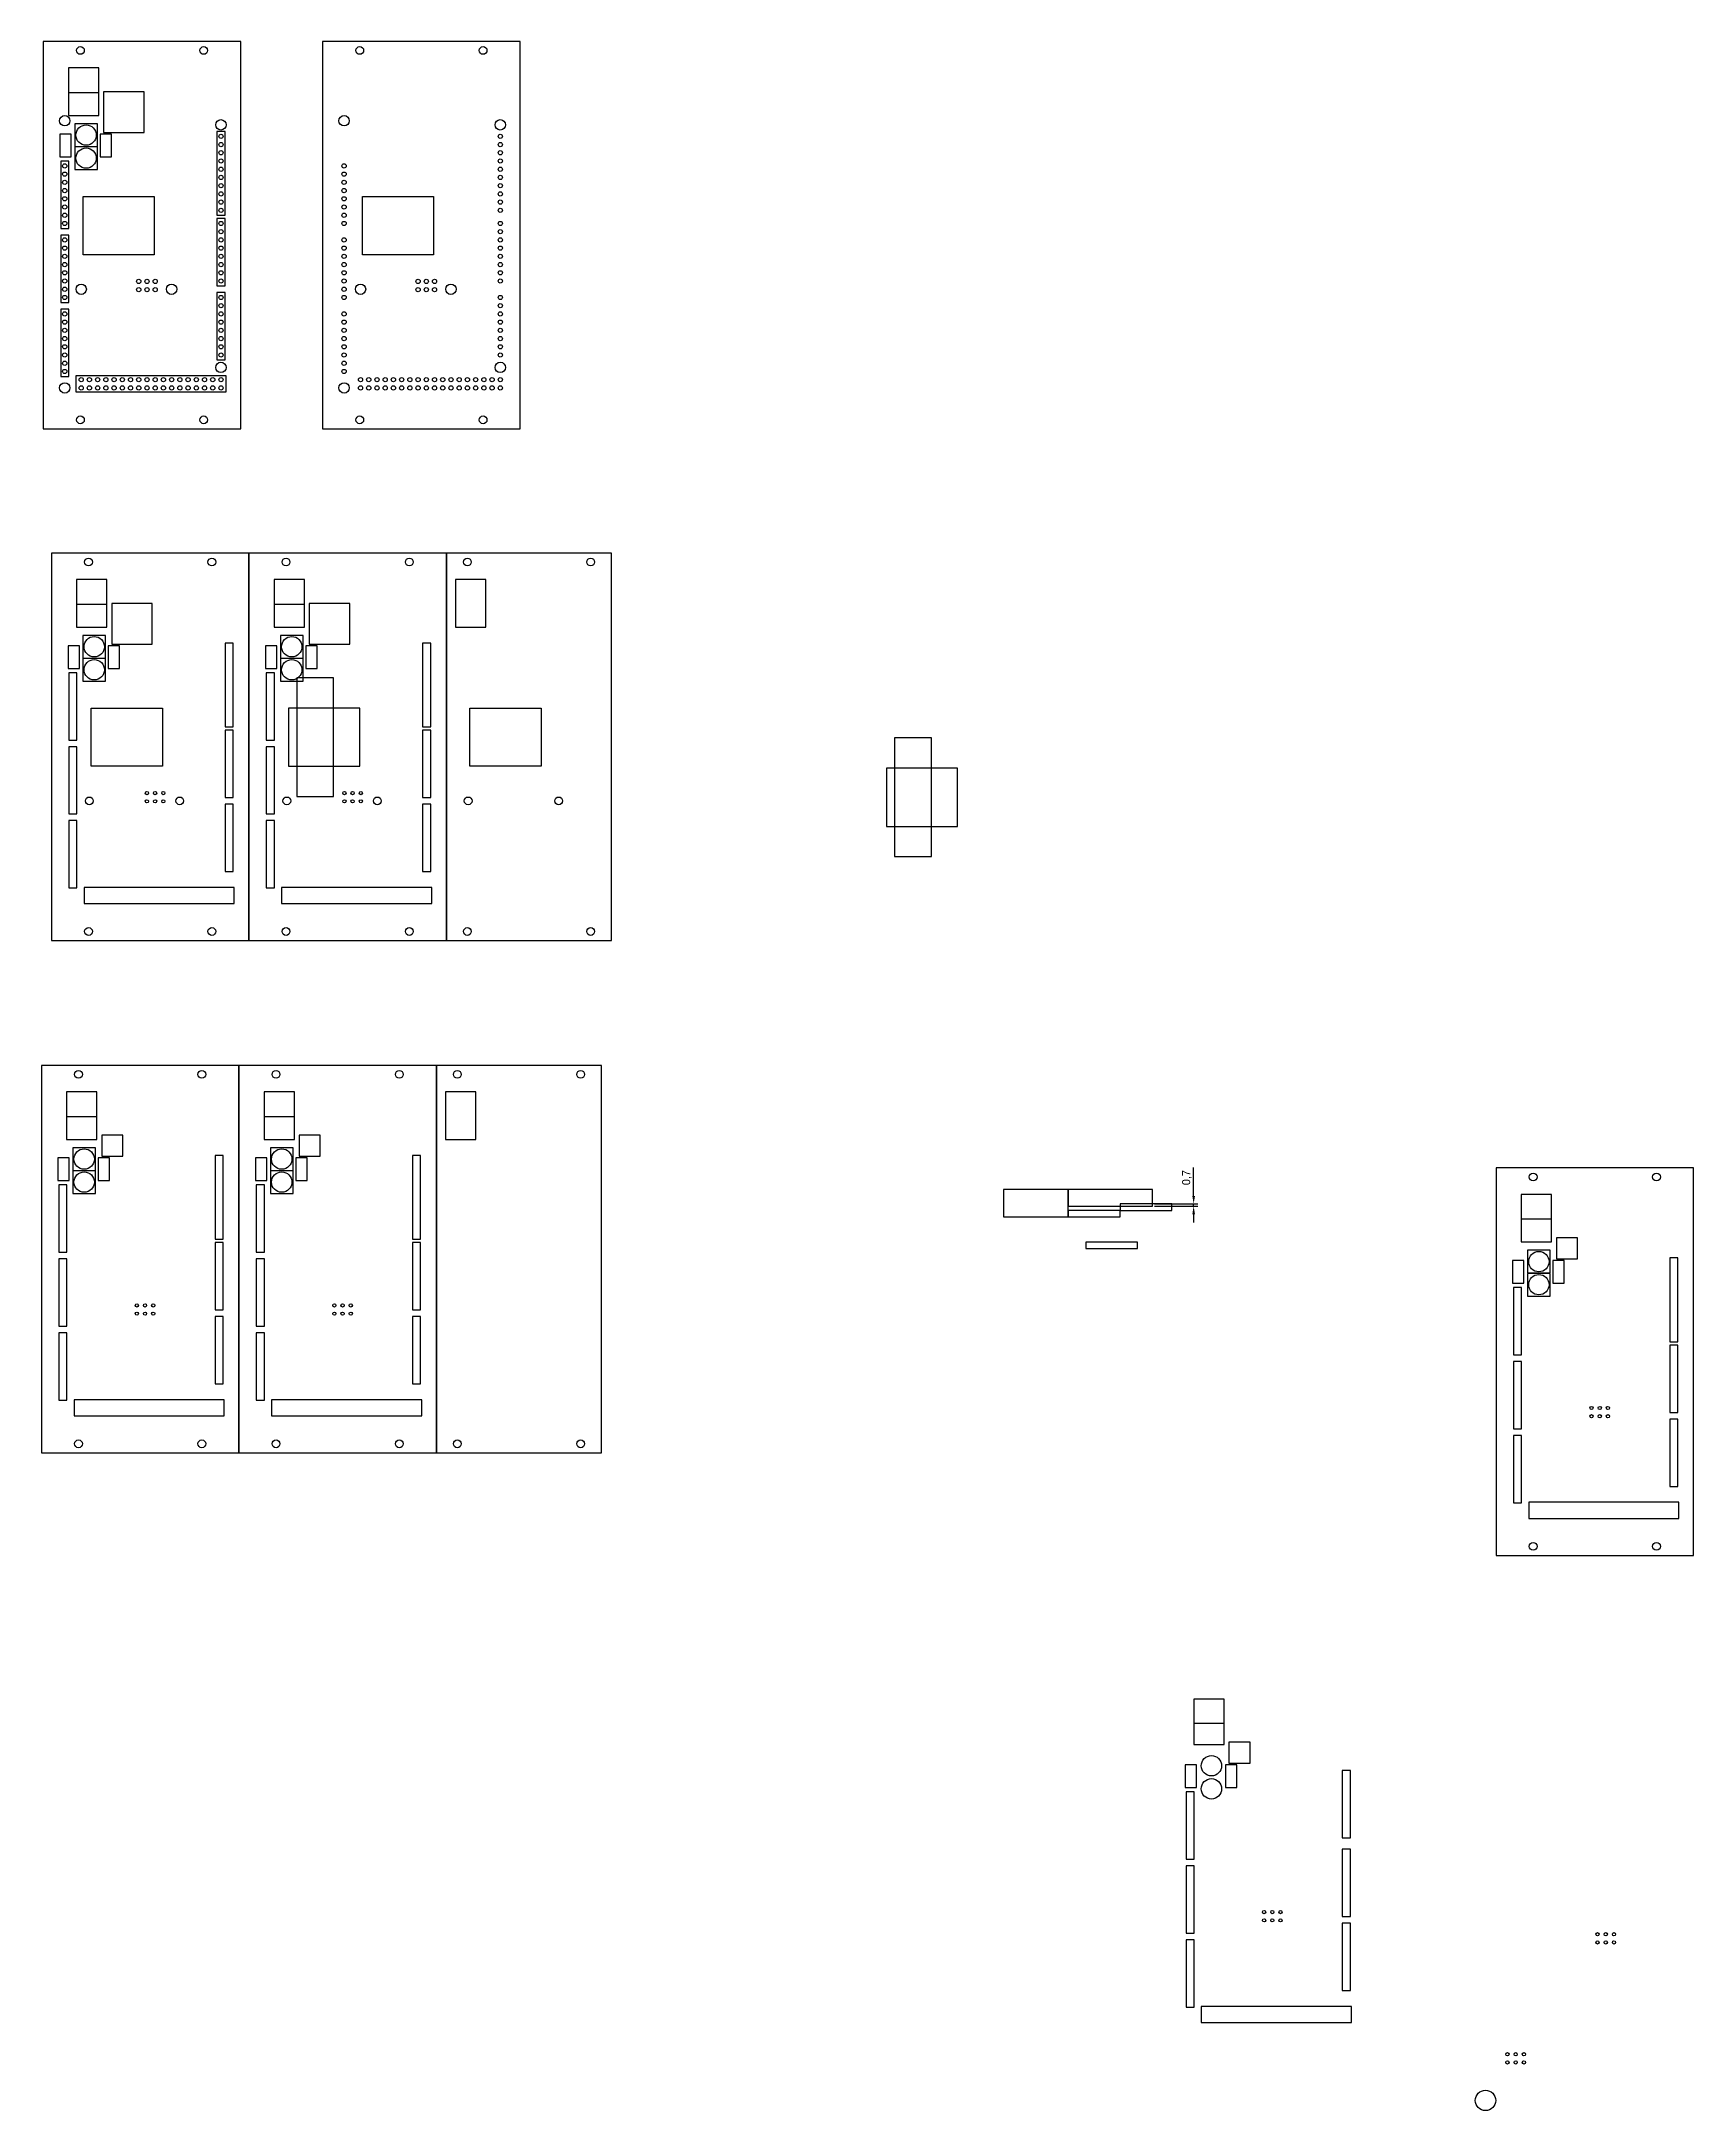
# Model space of a CAD drawing. Header units: millimetres. Extents: x -933 to 1535, y -159 to 616.
# Drawn here: x -352 to 158, y -23 to 616 of the extents above; entities that cross this region are included whole.
import ezdxf

# ---------------------------------------------------------------- set-up
doc = ezdxf.new("R2010")
doc.units = ezdxf.units.MM
doc.layers.add('DeTestMega', color=5, linetype='Continuous')
doc.dimstyles.new('ISO-25', dxfattribs={"dimtxt": 2.5, "dimasz": 2.5, "dimexe": 1.25, "dimexo": 0.625, "dimtad": 1, "dimtxsty": 'Standard', "dimcen": 2.5, "dimadec": 0, "dimazin": 0, "dimtfac": 1, "dimtmove": 0, "dimatfit": 3, "dimfxl": 1, "dimarcsym": 0})

msp = doc.modelspace()

# ---------------------------------------------------------------- blocks, each defined once
blk = doc.blocks.new('*D1')
at = {"color": 0, "lineweight": -2}
for p, q in [((3.52, 259.63), (3.52, 268.38)), ((-8.57, 257.13), (4.77, 257.13)), ((-8.57, 256.43), (4.77, 256.43)), ((3.52, 256.43), (3.52, 257.13)), ((3.52, 253.93), (3.52, 251.43))]:
    blk.add_line(p, q, dxfattribs=at)
at = {"color": 0}
for points in [[(3.11, 259.63), (3.94, 259.63), (3.52, 257.13)], [(3.11, 253.93), (3.94, 253.93), (3.52, 256.43)]]:
    blk.add_solid(points, dxfattribs=at)
at = {"layer": 'Defpoints', "color": 0}
for p in [(-9.2, 257.13), (-9.2, 256.43), (3.52, 257.13)]:
    blk.add_point(p, dxfattribs=at)
at = {"color": 0, "insert": (1.44, 265.26), "char_height": 2.5, "attachment_point": 5, "rotation": 90}
blk.add_mtext('0,7', dxfattribs=at)

# ---------------------------------------------------------------- dimensions: what is measured, and where the dimension line sits
dim = msp.add_linear_dim(base=(3.522, 257.134), p1=(-9.197, 256.434), p2=(-9.197, 257.134), angle=90, dimstyle='ISO-25')
dim.commit()
dim.dimension.update_dxf_attribs({"geometry": '*D1', "text_midpoint": (1.439, 265.259)})

# ---------------------------------------------------------------- linework, layer by layer
for points in [[(-349.269, 338.514), (-288.258, 338.514), (-288.258, 458.229), (-349.269, 458.229)], [(-288.258, 338.514), (-227.247, 338.514), (-227.247, 458.229), (-288.258, 458.229)], [(-227.247, 338.514), (-176.235, 338.514), (-176.235, 458.229), (-227.247, 458.229)], [(-341.489, 435.359), (-332.139, 435.359), (-332.139, 450.059), (-341.489, 450.059)], [(-280.478, 435.359), (-271.128, 435.359), (-271.128, 450.059), (-280.478, 450.059)], [(-224.466, 435.359), (-215.116, 435.359), (-215.116, 450.059), (-224.466, 450.059)], [(-341.489, 435.359), (-332.139, 435.359), (-332.139, 442.359), (-341.489, 442.359)], [(-330.641, 430.117), (-318.141, 430.117), (-318.141, 442.617), (-330.641, 442.617)], [(-280.478, 435.359), (-271.128, 435.359), (-271.128, 442.359), (-280.478, 442.359)], [(-269.629, 430.117), (-257.129, 430.117), (-257.129, 442.617), (-269.629, 442.617)], [(-344.152, 422.603), (-340.652, 422.603), (-340.652, 429.603), (-344.152, 429.603)], [(-339.552, 425.778), (-332.552, 425.778), (-332.552, 432.778), (-339.552, 432.778)], [(-331.706, 422.603), (-328.206, 422.603), (-328.206, 429.603), (-331.706, 429.603)], [(-295.646, 404.517), (-293.146, 404.517), (-293.146, 430.417), (-295.646, 430.417)], [(-283.141, 422.603), (-279.641, 422.603), (-279.641, 429.603), (-283.141, 429.603)], [(-278.541, 425.778), (-271.541, 425.778), (-271.541, 432.778), (-278.541, 432.778)], [(-270.695, 422.603), (-267.195, 422.603), (-267.195, 429.603), (-270.695, 429.603)], [(-234.635, 404.517), (-232.135, 404.517), (-232.135, 430.417), (-234.635, 430.417)], [(-339.552, 418.666), (-332.552, 418.666), (-332.552, 425.666), (-339.552, 425.666)], [(-278.541, 418.666), (-271.541, 418.666), (-271.541, 425.666), (-278.541, 425.666)], [(-343.906, 400.463), (-341.406, 400.463), (-341.406, 421.263), (-343.906, 421.263)], [(-282.895, 400.463), (-280.395, 400.463), (-280.395, 421.263), (-282.895, 421.263)], [(-273.502, 382.988), (-262.102, 382.988), (-262.102, 419.688), (-273.502, 419.688)], [(-337.013, 410.338), (-315.013, 410.338), (-315.013, 392.338), (-337.013, 392.338)], [(-276.002, 392.338), (-254.002, 392.338), (-254.002, 410.338), (-276.002, 410.338)], [(-219.99, 410.338), (-197.99, 410.338), (-197.99, 392.338), (-219.99, 392.338)], [(-295.646, 382.683), (-293.146, 382.683), (-293.146, 403.483), (-295.646, 403.483)], [(-234.635, 382.683), (-232.135, 382.683), (-232.135, 403.483), (-234.635, 403.483)], [(-343.906, 377.603), (-341.406, 377.603), (-341.406, 398.403), (-343.906, 398.403)], [(-282.895, 377.603), (-280.395, 377.603), (-280.395, 398.403), (-282.895, 398.403)], [(-88.878, 364.423), (-77.478, 364.423), (-77.478, 401.123), (-88.878, 401.123)], [(-91.378, 373.773), (-69.378, 373.773), (-69.378, 391.773), (-91.378, 391.773)], [(-295.646, 359.823), (-293.146, 359.823), (-293.146, 380.623), (-295.646, 380.623)], [(-234.635, 359.823), (-232.135, 359.823), (-232.135, 380.623), (-234.635, 380.623)], [(-343.906, 354.743), (-341.406, 354.743), (-341.406, 375.543), (-343.906, 375.543)], [(-282.895, 354.743), (-280.395, 354.743), (-280.395, 375.543), (-282.895, 375.543)], [(-339.186, 349.943), (-292.786, 349.943), (-292.786, 354.943), (-339.186, 354.943)], [(-278.175, 349.943), (-231.775, 349.943), (-231.775, 354.943), (-278.175, 354.943)], [(-352.37, 180.242), (-291.359, 180.242), (-291.359, 299.957), (-352.37, 299.957)], [(-291.359, 180.242), (-230.348, 180.242), (-230.348, 299.957), (-291.359, 299.957)], [(-230.348, 180.242), (-179.336, 180.242), (-179.336, 299.957), (-230.348, 299.957)], [(-344.59, 277.086), (-335.24, 277.086), (-335.24, 291.786), (-344.59, 291.786)], [(-283.579, 277.086), (-274.229, 277.086), (-274.229, 291.786), (-283.579, 291.786)], [(-227.567, 277.086), (-218.217, 277.086), (-218.217, 291.786), (-227.567, 291.786)], [(-344.59, 277.086), (-335.24, 277.086), (-335.24, 284.086), (-344.59, 284.086)], [(-283.579, 277.086), (-274.229, 277.086), (-274.229, 284.086), (-283.579, 284.086)], [(-333.742, 271.845), (-327.242, 271.845), (-327.242, 278.345), (-333.742, 278.345)], [(-272.73, 271.845), (-266.23, 271.845), (-266.23, 278.345), (-272.73, 278.345)], [(-347.253, 264.33), (-343.753, 264.33), (-343.753, 271.33), (-347.253, 271.33)], [(-342.653, 267.505), (-335.653, 267.505), (-335.653, 274.505), (-342.653, 274.505)], [(-334.807, 264.33), (-331.307, 264.33), (-331.307, 271.33), (-334.807, 271.33)], [(-298.747, 246.244), (-296.247, 246.244), (-296.247, 272.144), (-298.747, 272.144)], [(-286.242, 264.33), (-282.742, 264.33), (-282.742, 271.33), (-286.242, 271.33)], [(-281.642, 267.505), (-274.642, 267.505), (-274.642, 274.505), (-281.642, 274.505)], [(-273.796, 264.33), (-270.296, 264.33), (-270.296, 271.33), (-273.796, 271.33)], [(-237.736, 246.244), (-235.236, 246.244), (-235.236, 272.144), (-237.736, 272.144)], [(-347.007, 242.19), (-344.507, 242.19), (-344.507, 262.99), (-347.007, 262.99)], [(-342.653, 260.393), (-335.653, 260.393), (-335.653, 267.393), (-342.653, 267.393)], [(-285.996, 242.19), (-283.496, 242.19), (-283.496, 262.99), (-285.996, 262.99)], [(-281.642, 260.393), (-274.642, 260.393), (-274.642, 267.393), (-281.642, 267.393)], [(96.932, 148.546), (157.943, 148.546), (157.943, 268.261), (96.932, 268.261)], [(-55.197, 253.134), (-35.197, 253.134), (-35.197, 261.584), (-55.197, 261.584)], [(-35.197, 256.434), (-9.197, 256.434), (-9.197, 261.584), (-35.197, 261.584)], [(-19.197, 255.134), (-3.197, 255.134), (-3.197, 257.134), (-19.197, 257.134)], [(104.712, 245.39), (114.062, 245.39), (114.062, 260.09), (104.712, 260.09)], [(-35.197, 253.134), (-19.197, 253.134), (-19.197, 255.134), (-35.197, 255.134)], [(104.712, 245.39), (114.062, 245.39), (114.062, 252.39), (104.712, 252.39)], [(-298.747, 224.41), (-296.247, 224.41), (-296.247, 245.21), (-298.747, 245.21)], [(-237.736, 224.41), (-235.236, 224.41), (-235.236, 245.21), (-237.736, 245.21)], [(-29.804, 243.377), (-13.804, 243.377), (-13.804, 245.377), (-29.804, 245.377)], [(115.56, 240.148), (122.06, 240.148), (122.06, 246.648), (115.56, 246.648)], [(-347.007, 219.33), (-344.507, 219.33), (-344.507, 240.13), (-347.007, 240.13)], [(-285.996, 219.33), (-283.496, 219.33), (-283.496, 240.13), (-285.996, 240.13)], [(102.049, 232.634), (105.549, 232.634), (105.549, 239.634), (102.049, 239.634)], [(106.649, 235.809), (113.649, 235.809), (113.649, 242.809), (106.649, 242.809)], [(114.495, 232.634), (117.995, 232.634), (117.995, 239.634), (114.495, 239.634)], [(150.555, 214.548), (153.055, 214.548), (153.055, 240.448), (150.555, 240.448)], [(102.295, 210.494), (104.795, 210.494), (104.795, 231.294), (102.295, 231.294)], [(106.649, 228.697), (113.649, 228.697), (113.649, 235.697), (106.649, 235.697)], [(-298.747, 201.55), (-296.247, 201.55), (-296.247, 222.35), (-298.747, 222.35)], [(-237.736, 201.55), (-235.236, 201.55), (-235.236, 222.35), (-237.736, 222.35)], [(-347.007, 196.47), (-344.507, 196.47), (-344.507, 217.27), (-347.007, 217.27)], [(-285.996, 196.47), (-283.496, 196.47), (-283.496, 217.27), (-285.996, 217.27)], [(150.555, 192.714), (153.055, 192.714), (153.055, 213.514), (150.555, 213.514)], [(102.295, 187.634), (104.795, 187.634), (104.795, 208.434), (102.295, 208.434)], [(-342.287, 191.67), (-295.887, 191.67), (-295.887, 196.67), (-342.287, 196.67)], [(-281.276, 191.67), (-234.876, 191.67), (-234.876, 196.67), (-281.276, 196.67)], [(102.295, 164.774), (104.795, 164.774), (104.795, 185.574), (102.295, 185.574)], [(150.555, 169.854), (153.055, 169.854), (153.055, 190.654), (150.555, 190.654)], [(107.015, 159.974), (153.415, 159.974), (153.415, 164.974), (107.015, 164.974)], [(3.58, 90.147), (12.93, 90.147), (12.93, 104.147), (3.58, 104.147)], [(3.58, 90.147), (12.93, 90.147), (12.93, 96.647), (3.58, 96.647)], [(14.428, 84.405), (20.928, 84.405), (20.928, 90.905), (14.428, 90.905)], [(0.917, 76.891), (4.417, 76.891), (4.417, 83.891), (0.917, 83.891)], [(13.363, 76.891), (16.863, 76.891), (16.863, 83.891), (13.363, 83.891)], [(49.423, 61.355), (51.923, 61.355), (51.923, 82.155), (49.423, 82.155)], [(1.163, 54.751), (3.663, 54.751), (3.663, 75.551), (1.163, 75.551)], [(49.423, 36.971), (51.923, 36.971), (51.923, 57.771), (49.423, 57.771)], [(1.163, 31.891), (3.663, 31.891), (3.663, 52.691), (1.163, 52.691)], [(49.423, 14.111), (51.923, 14.111), (51.923, 34.911), (49.423, 34.911)], [(1.163, 9.031), (3.663, 9.031), (3.663, 29.831), (1.163, 29.831)], [(5.883, 4.231), (52.283, 4.231), (52.283, 9.231), (5.883, 9.231)]]:
    msp.add_lwpolyline(points, close=True)
for centre, radius in [((-337.809, 455.437), 1.2), ((-299.718, 455.437), 1.2), ((-276.798, 455.437), 1.2), ((-238.707, 455.437), 1.2), ((-220.786, 455.437), 1.2), ((-182.696, 455.437), 1.2), ((-336.052, 429.278), 3.15), ((-275.041, 429.278), 3.15), ((-336.052, 422.166), 3.15), ((-275.041, 422.166), 3.15), ((-319.796, 384.066), 0.5), ((-317.256, 384.066), 0.5), ((-314.716, 384.066), 0.5), ((-258.785, 384.066), 0.5), ((-256.245, 384.066), 0.5), ((-253.705, 384.066), 0.5), ((-337.576, 381.653), 1.2), ((-319.796, 381.526), 0.5), ((-317.256, 381.526), 0.5), ((-314.716, 381.526), 0.5), ((-309.636, 381.653), 1.2), ((-276.565, 381.653), 1.2), ((-258.785, 381.526), 0.5), ((-256.245, 381.526), 0.5), ((-253.705, 381.526), 0.5), ((-248.625, 381.653), 1.2), ((-220.553, 381.653), 1.2), ((-192.613, 381.653), 1.2), ((-337.809, 341.307), 1.2), ((-299.718, 341.307), 1.2), ((-276.798, 341.307), 1.2), ((-238.707, 341.307), 1.2), ((-220.786, 341.307), 1.2), ((-182.696, 341.307), 1.2), ((-340.91, 297.165), 1.2), ((-302.819, 297.165), 1.2), ((-279.899, 297.165), 1.2), ((-241.808, 297.165), 1.2), ((-223.887, 297.165), 1.2), ((-185.797, 297.165), 1.2), ((-339.153, 271.005), 3.15), ((-278.142, 271.005), 3.15), ((-339.153, 263.893), 3.15), ((-278.142, 263.893), 3.15), ((108.392, 265.468), 1.2), ((146.483, 265.468), 1.2), ((110.149, 239.309), 3.15), ((110.149, 232.197), 3.15), ((-322.897, 225.793), 0.5), ((-322.897, 223.253), 0.5), ((-320.357, 225.793), 0.5), ((-320.357, 223.253), 0.5), ((-317.817, 225.793), 0.5), ((-317.817, 223.253), 0.5), ((-261.886, 225.793), 0.5), ((-261.886, 223.253), 0.5), ((-259.346, 225.793), 0.5), ((-259.346, 223.253), 0.5), ((-256.806, 225.793), 0.5), ((-256.806, 223.253), 0.5), ((126.405, 194.097), 0.5), ((126.405, 191.557), 0.5), ((128.945, 194.097), 0.5), ((128.945, 191.557), 0.5), ((131.485, 194.097), 0.5), ((131.485, 191.557), 0.5), ((-340.91, 183.034), 1.2), ((-302.819, 183.034), 1.2), ((-279.899, 183.034), 1.2), ((-241.808, 183.034), 1.2), ((-223.887, 183.034), 1.2), ((-185.797, 183.034), 1.2), ((108.392, 151.338), 1.2), ((146.483, 151.338), 1.2), ((9.017, 83.566), 3.15), ((9.017, 76.454), 3.15), ((25.273, 38.354), 0.5), ((27.813, 38.354), 0.5), ((30.353, 38.354), 0.5), ((25.273, 35.814), 0.5), ((27.813, 35.814), 0.5), ((30.353, 35.814), 0.5), ((128.261, 31.539), 0.5), ((130.801, 31.539), 0.5), ((133.341, 31.539), 0.5), ((128.261, 28.999), 0.5), ((130.801, 28.999), 0.5), ((133.341, 28.999), 0.5), ((100.448, -5.545), 0.5), ((102.988, -5.545), 0.5), ((105.528, -5.545), 0.5), ((100.448, -8.085), 0.5), ((102.988, -8.085), 0.5), ((105.528, -8.085), 0.5), ((93.665, -19.814), 3.15)]:
    msp.add_circle(centre, radius)
at = {"layer": 'DeTestMega'}
for points in [[(-351.774, 496.573), (-290.762, 496.573), (-290.762, 616.288), (-351.774, 616.288)], [(-265.496, 496.573), (-204.485, 496.573), (-204.485, 616.288), (-265.496, 616.288)], [(-343.994, 593.417), (-334.644, 593.417), (-334.644, 608.117), (-343.994, 608.117)], [(-343.994, 593.417), (-334.644, 593.417), (-334.644, 600.417), (-343.994, 600.417)], [(-333.145, 588.176), (-320.645, 588.176), (-320.645, 600.676), (-333.145, 600.676)], [(-342.057, 583.836), (-335.057, 583.836), (-335.057, 590.836), (-342.057, 590.836)], [(-298.151, 562.575), (-295.651, 562.575), (-295.651, 588.475), (-298.151, 588.475)], [(-346.657, 580.661), (-343.157, 580.661), (-343.157, 587.661), (-346.657, 587.661)], [(-342.057, 576.724), (-335.057, 576.724), (-335.057, 583.724), (-342.057, 583.724)], [(-334.211, 580.661), (-330.711, 580.661), (-330.711, 587.661), (-334.211, 587.661)], [(-346.411, 558.521), (-343.911, 558.521), (-343.911, 579.321), (-346.411, 579.321)], [(-339.518, 568.396), (-317.518, 568.396), (-317.518, 550.396), (-339.518, 550.396)], [(-253.24, 568.396), (-231.24, 568.396), (-231.24, 550.396), (-253.24, 550.396)], [(-346.411, 535.661), (-343.911, 535.661), (-343.911, 556.461), (-346.411, 556.461)], [(-298.151, 540.741), (-295.651, 540.741), (-295.651, 561.541), (-298.151, 561.541)], [(-298.151, 517.881), (-295.651, 517.881), (-295.651, 538.681), (-298.151, 538.681)], [(-346.411, 512.801), (-343.911, 512.801), (-343.911, 533.601), (-346.411, 533.601)], [(-341.691, 508.001), (-295.291, 508.001), (-295.291, 513.001), (-341.691, 513.001)]]:
    msp.add_lwpolyline(points, close=True, dxfattribs=at)
for centre, radius in [((-340.314, 613.495), 1.2), ((-302.223, 613.495), 1.2), ((-254.036, 613.495), 1.2), ((-215.945, 613.495), 1.2), ((-345.161, 591.781), 1.6), ((-338.557, 587.336), 3.15), ((-296.901, 590.511), 1.6), ((-258.883, 591.781), 1.6), ((-210.623, 590.511), 1.6), ((-338.557, 580.224), 3.15), ((-296.901, 586.955), 0.655), ((-296.901, 584.415), 0.655), ((-296.901, 581.875), 0.655), ((-210.623, 586.955), 0.655), ((-210.623, 584.415), 0.655), ((-210.623, 581.875), 0.655), ((-345.161, 577.811), 0.655), ((-345.161, 575.271), 0.655), ((-296.901, 579.335), 0.655), ((-296.901, 576.795), 0.655), ((-258.883, 577.811), 0.655), ((-258.883, 575.271), 0.655), ((-210.623, 579.335), 0.655), ((-210.623, 576.795), 0.655), ((-345.161, 572.731), 0.655), ((-345.161, 570.191), 0.655), ((-296.901, 574.255), 0.655), ((-296.901, 571.715), 0.655), ((-296.901, 569.175), 0.655), ((-258.883, 572.731), 0.655), ((-258.883, 570.191), 0.655), ((-210.623, 574.255), 0.655), ((-210.623, 571.715), 0.655), ((-210.623, 569.175), 0.655), ((-345.161, 567.651), 0.655), ((-345.161, 565.111), 0.655), ((-345.161, 562.571), 0.655), ((-296.901, 566.635), 0.655), ((-296.901, 564.095), 0.655), ((-258.883, 567.651), 0.655), ((-258.883, 565.111), 0.655), ((-258.883, 562.571), 0.655), ((-210.623, 566.635), 0.655), ((-210.623, 564.095), 0.655), ((-345.161, 560.031), 0.655), ((-296.901, 560.031), 0.655), ((-296.901, 557.491), 0.655), ((-258.883, 560.031), 0.655), ((-210.623, 560.031), 0.655), ((-210.623, 557.491), 0.655), ((-345.161, 554.951), 0.655), ((-345.161, 552.411), 0.655), ((-345.161, 549.871), 0.655), ((-296.901, 554.951), 0.655), ((-296.901, 552.411), 0.655), ((-296.901, 549.871), 0.655), ((-258.883, 554.951), 0.655), ((-258.883, 552.411), 0.655), ((-258.883, 549.871), 0.655), ((-210.623, 554.951), 0.655), ((-210.623, 552.411), 0.655), ((-210.623, 549.871), 0.655), ((-345.161, 547.331), 0.655), ((-345.161, 544.791), 0.655), ((-296.901, 547.331), 0.655), ((-296.901, 544.791), 0.655), ((-258.883, 547.331), 0.655), ((-258.883, 544.791), 0.655), ((-210.623, 547.331), 0.655), ((-210.623, 544.791), 0.655), ((-345.161, 542.251), 0.655), ((-345.161, 539.711), 0.655), ((-345.161, 537.171), 0.655), ((-340.081, 539.711), 1.6), ((-322.301, 542.124), 0.655), ((-322.301, 539.584), 0.655), ((-319.761, 542.124), 0.655), ((-319.761, 539.584), 0.655), ((-317.221, 542.124), 0.655), ((-317.221, 539.584), 0.655), ((-312.141, 539.711), 1.6), ((-296.901, 542.251), 0.655), ((-296.901, 537.171), 0.655), ((-258.883, 542.251), 0.655), ((-258.883, 539.711), 0.655), ((-258.883, 537.171), 0.655), ((-253.803, 539.711), 1.6), ((-236.023, 542.124), 0.655), ((-236.023, 539.584), 0.655), ((-233.483, 542.124), 0.655), ((-233.483, 539.584), 0.655), ((-230.943, 542.124), 0.655), ((-230.943, 539.584), 0.655), ((-225.863, 539.711), 1.6), ((-210.623, 542.251), 0.655), ((-210.623, 537.171), 0.655), ((-345.161, 532.091), 0.655), ((-296.901, 534.631), 0.655), ((-296.901, 532.091), 0.655), ((-258.883, 532.091), 0.655), ((-210.623, 534.631), 0.655), ((-210.623, 532.091), 0.655), ((-345.161, 529.551), 0.655), ((-345.161, 527.011), 0.655), ((-345.161, 524.471), 0.655), ((-296.901, 529.551), 0.655), ((-296.901, 527.011), 0.655), ((-296.901, 524.471), 0.655), ((-258.883, 529.551), 0.655), ((-258.883, 527.011), 0.655), ((-258.883, 524.471), 0.655), ((-210.623, 529.551), 0.655), ((-210.623, 527.011), 0.655), ((-210.623, 524.471), 0.655), ((-345.161, 521.931), 0.655), ((-345.161, 519.391), 0.655), ((-296.901, 521.931), 0.655), ((-296.901, 519.391), 0.655), ((-258.883, 521.931), 0.655), ((-258.883, 519.391), 0.655), ((-210.623, 521.931), 0.655), ((-210.623, 519.391), 0.655), ((-345.161, 516.851), 0.655), ((-345.161, 514.311), 0.655), ((-340.081, 511.771), 0.655), ((-337.541, 511.771), 0.655), ((-335.001, 511.771), 0.655), ((-332.461, 511.771), 0.655), ((-329.921, 511.771), 0.655), ((-327.381, 511.771), 0.655), ((-324.841, 511.771), 0.655), ((-322.301, 511.771), 0.655), ((-319.761, 511.771), 0.655), ((-317.221, 511.771), 0.655), ((-314.681, 511.771), 0.655), ((-312.141, 511.771), 0.655), ((-309.601, 511.771), 0.655), ((-307.061, 511.771), 0.655), ((-304.521, 511.771), 0.655), ((-301.981, 511.771), 0.655), ((-299.441, 511.771), 0.655), ((-296.901, 515.581), 1.6), ((-296.901, 511.771), 0.655), ((-258.883, 516.851), 0.655), ((-258.883, 514.311), 0.655), ((-253.803, 511.771), 0.655), ((-251.263, 511.771), 0.655), ((-248.723, 511.771), 0.655), ((-246.183, 511.771), 0.655), ((-243.643, 511.771), 0.655), ((-241.103, 511.771), 0.655), ((-238.563, 511.771), 0.655), ((-236.023, 511.771), 0.655), ((-233.483, 511.771), 0.655), ((-230.943, 511.771), 0.655), ((-228.403, 511.771), 0.655), ((-225.863, 511.771), 0.655), ((-223.323, 511.771), 0.655), ((-220.783, 511.771), 0.655), ((-218.243, 511.771), 0.655), ((-215.703, 511.771), 0.655), ((-213.163, 511.771), 0.655), ((-210.623, 515.581), 1.6), ((-210.623, 511.771), 0.655), ((-345.161, 509.231), 1.6), ((-340.081, 509.231), 0.655), ((-337.541, 509.231), 0.655), ((-335.001, 509.231), 0.655), ((-332.461, 509.231), 0.655), ((-329.921, 509.231), 0.655), ((-327.381, 509.231), 0.655), ((-324.841, 509.231), 0.655), ((-322.301, 509.231), 0.655), ((-319.761, 509.231), 0.655), ((-317.221, 509.231), 0.655), ((-314.681, 509.231), 0.655), ((-312.141, 509.231), 0.655), ((-309.601, 509.231), 0.655), ((-307.061, 509.231), 0.655), ((-304.521, 509.231), 0.655), ((-301.981, 509.231), 0.655), ((-299.441, 509.231), 0.655), ((-296.901, 509.231), 0.655), ((-258.883, 509.231), 1.6), ((-253.803, 509.231), 0.655), ((-251.263, 509.231), 0.655), ((-248.723, 509.231), 0.655), ((-246.183, 509.231), 0.655), ((-243.643, 509.231), 0.655), ((-241.103, 509.231), 0.655), ((-238.563, 509.231), 0.655), ((-236.023, 509.231), 0.655), ((-233.483, 509.231), 0.655), ((-230.943, 509.231), 0.655), ((-228.403, 509.231), 0.655), ((-225.863, 509.231), 0.655), ((-223.323, 509.231), 0.655), ((-220.783, 509.231), 0.655), ((-218.243, 509.231), 0.655), ((-215.703, 509.231), 0.655), ((-213.163, 509.231), 0.655), ((-210.623, 509.231), 0.655), ((-340.314, 499.365), 1.2), ((-302.223, 499.365), 1.2), ((-254.036, 499.365), 1.2), ((-215.945, 499.365), 1.2)]:
    msp.add_circle(centre, radius, dxfattribs=at)

msp.set_redraw_order([(e.dxf.handle, doc.entitydb.next_handle()) for e in msp.query("TEXT MTEXT ATTDEF DIMENSION ARC_DIMENSION")])  # texts and dimensions are drawn at this point

doc.saveas('drawing.dxf')
